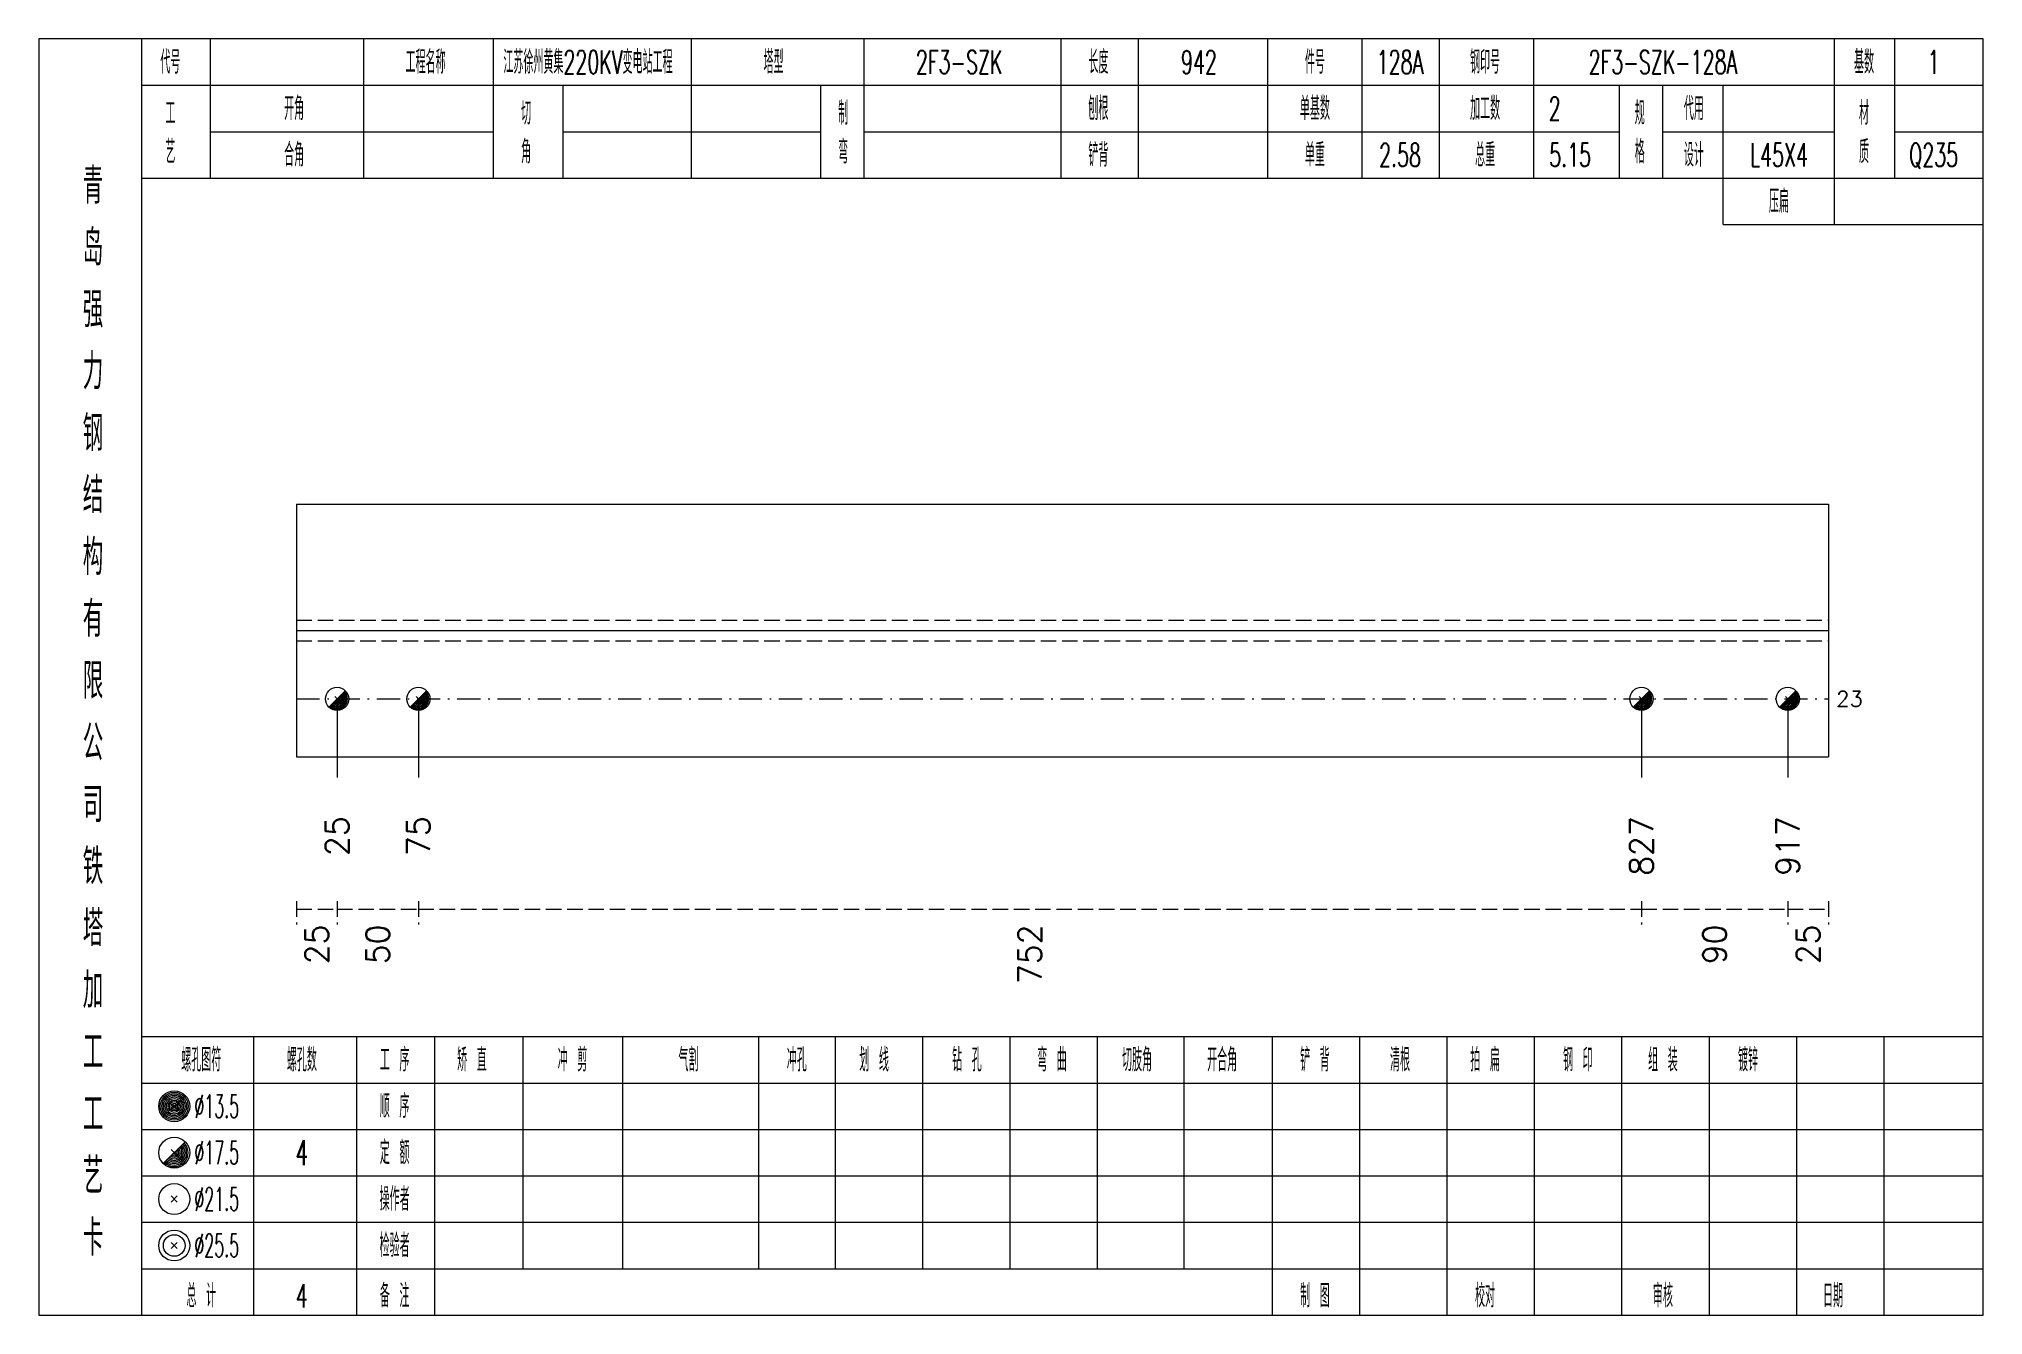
# Model space of a CAD drawing. Extents: x 0 to 4623, y -1159 to 4890.
# Drawn here: x 4359.6 to 4611, y 4500 to 4665 of the extents above; entities that cross this region are included whole.
import ezdxf
from ezdxf.enums import TextEntityAlignment as Align

# ---------------------------------------------------------------- set-up
doc = ezdxf.new("R2010")
doc.units = 0
doc.header["$MEASUREMENT"] = 0
doc.linetypes.add('一点画线', pattern=[5.2, 3, -1, 0.2, -1])
doc.linetypes.add('虚线', pattern=[2.75, 2, -0.75])
doc.layers.get('0').update_dxf_attribs({"linetype": 'CONTINUOUS', "lineweight": 25})
for name, color, linetype, lineweight in [('1', 7, 'CONTINUOUS', 25), ('4', 7, 'CONTINUOUS', 25), ('5', 7, 'CONTINUOUS', 25)]:
    doc.layers.add(name, color=color, linetype=linetype, lineweight=lineweight)
doc.styles.get("Standard").update_dxf_attribs({"font": 'simplex.shx', "width": 0.7, "height": 3, "bigfont": 'gbhzfs.shx'})

msp = doc.modelspace()

# ---------------------------------------------------------------- texts
at = {"color": 7, "linetype": 'Continuous', "lineweight": 13}
msp.add_text('23', height=2, dxfattribs=at).set_placement((4592, 4579.667), align=Align.MIDDLE_LEFT)
at = {"color": 8, "linetype": 'Continuous', "lineweight": 9}
for s, p in [('25', (4395.529, 4550.5)), ('50', (4403.415, 4550.5)), ('752', (4487.744, 4550.5)), ('90', (4576.279, 4550.5)), ('25', (4588.371, 4550.5))]:
    msp.add_text(s, height=3, rotation=90, dxfattribs=at).set_placement(p, align=Align.MIDDLE_RIGHT)
at = {"layer": '1', "color": 7, "linetype": 'Continuous', "lineweight": 13}
for s, p in [('25', (4398.157, 4564.5)), ('75', (4408.672, 4564.5)), ('827', (4566.816, 4564.5)), ('917', (4585.743, 4564.5))]:
    msp.add_text(s, height=3, rotation=90, dxfattribs=at).set_placement(p, align=Align.MIDDLE_RIGHT)
at = {"layer": '4', "color": 1, "linetype": 'Continuous', "lineweight": 13}
for s, height, width, p in [('代号', 3, 0.6, (4376.6, 4662)), ('工程名称', 3, 0.6, (4409.6, 4662)), ('江苏徐州黄集220KV变电站工程', 3, 0.6, (4430.6, 4662)), ('塔型', 3, 0.6, (4454.6, 4662)), ('2F3-SZK', 3, 0.6, (4478.6, 4662)), ('长度', 3, 0.6, (4496.6, 4662)), ('942', 3, 0.6, (4509.6, 4662)), ('件号', 3, 0.6, (4524.6, 4662)), ('128A', 3, 0.6, (4535.6, 4662)), ('钢印号', 3, 0.6, (4546.6, 4662)), ('2F3-SZK-128A', 3, 0.6, (4569.6, 4662)), ('基数', 3, 0.6, (4595.6, 4662)), ('1', 3, 0.6, (4604.6, 4662)), ('工', 3, 0.6, (4376.6, 4655.4)), ('开角', 3, 0.6, (4392.6, 4656)), ('切', 3, 0.6, (4422.6, 4655.4)), ('制', 3, 0.6, (4463.6, 4655.4)), ('刨根', 3, 0.6, (4496.6, 4656)), ('单基数', 3, 0.6, (4524.6, 4656)), ('加工数', 3, 0.6, (4546.6, 4656)), ('2', 3, 0.6, (4555.6, 4656)), ('规', 3, 0.6, (4566.6, 4655.4)), ('代用', 3, 0.6, (4573.6, 4656)), ('材', 3, 0.6, (4595.6, 4655.4)), ('艺', 3, 0.6, (4376.6, 4650.4)), ('合角', 3, 0.6, (4392.6, 4650)), ('角', 3, 0.6, (4422.6, 4650.4)), ('弯', 3, 0.6, (4463.6, 4650.4)), ('铲背', 3, 0.6, (4496.6, 4650)), ('单重', 3, 0.6, (4524.6, 4650)), ('2.58', 3, 0.6, (4535.6, 4650)), ('总重', 3, 0.6, (4546.6, 4650)), ('5.15', 3, 0.6, (4557.6, 4650)), ('格', 3, 0.6, (4566.6, 4650.4)), ('设计', 3, 0.6, (4573.6, 4650)), ('L45X4', 3, 0.6, (4584.6, 4650)), ('质', 3, 0.6, (4595.6, 4650.4)), ('Q235', 3, 0.6, (4604.6, 4650)), ('青', 4.6, 0.8, (4366.6, 4646)), ('压扁', 3, 0.6, (4584.6, 4644)), ('岛', 4.6, 0.8, (4366.6, 4638)), ('强', 4.6, 0.8, (4366.6, 4630)), ('力', 4.6, 0.8, (4366.6, 4622)), ('钢', 4.6, 0.8, (4366.6, 4614)), ('结', 4.6, 0.8, (4366.6, 4606)), ('构', 4.6, 0.8, (4366.6, 4598)), ('有', 4.6, 0.8, (4366.6, 4590)), ('限', 4.6, 0.8, (4366.6, 4582)), ('公', 4.6, 0.8, (4366.6, 4574)), ('司', 4.6, 0.8, (4366.6, 4566)), ('铁', 4.6, 0.8, (4366.6, 4558)), ('塔', 4.6, 0.8, (4366.6, 4550)), ('加', 4.6, 0.8, (4366.6, 4542)), ('工', 4.6, 0.8, (4366.6, 4534)), ('螺孔图符', 3, 0.6, (4380.6, 4533)), ('螺孔数', 3, 0.6, (4393.6, 4533)), ('工 序', 3, 0.6, (4405.6, 4533)), ('矫 直', 3, 0.6, (4415.6, 4533)), ('冲 剪', 3, 0.6, (4428.6, 4533)), ('气割', 3, 0.6, (4443.6, 4533)), ('冲孔', 3, 0.6, (4457.6, 4533)), ('划 线', 3, 0.6, (4467.6, 4533)), ('钻 孔', 3, 0.6, (4479.6, 4533)), ('弯 曲', 3, 0.6, (4490.6, 4533)), ('切肢角', 3, 0.6, (4501.6, 4533)), ('开合角', 3, 0.6, (4512.6, 4533)), ('铲 背', 3, 0.6, (4524.6, 4533)), ('清根', 3, 0.6, (4535.6, 4533)), ('拍 扁', 3, 0.6, (4546.6, 4533)), ('钢 印', 3, 0.6, (4558.6, 4533)), ('组 装', 3, 0.6, (4569.6, 4533)), ('镀锌', 3, 0.6, (4580.6, 4533)), ('工', 4.6, 0.8, (4366.6, 4526)), ('%%C13.5', 3, 0.5, (4382.6, 4527)), ('顺 序', 3, 0.6, (4405.6, 4527)), ('定 额', 3, 0.6, (4405.6, 4521)), ('艺', 4.6, 0.8, (4366.6, 4518)), ('%%C17.5', 3, 0.5, (4382.6, 4521)), ('4', 3.2, 0.6, (4393.6, 4521)), ('%%C21.5', 3, 0.5, (4382.6, 4515)), ('操作者', 3, 0.6, (4405.6, 4515)), ('卡', 4.6, 0.8, (4366.6, 4510)), ('%%C25.5', 3, 0.5, (4382.6, 4509)), ('检验者', 3, 0.6, (4405.6, 4509)), ('总 计', 3, 0.6, (4380.6, 4502.5)), ('4', 3, 0.6, (4393.6, 4502.5)), ('备 注', 3, 0.6, (4405.6, 4502.5)), ('制 图', 3, 0.6, (4524.6, 4502.5)), ('校对', 3, 0.6, (4546.6, 4502.5)), ('审核', 3, 0.6, (4569.6, 4502.5)), ('日期', 3, 0.6, (4591.6, 4502.5))]:
    msp.add_text(s, height=height, dxfattribs=dict(at, width=width)).set_placement(p, align=Align.MIDDLE_CENTER)

# ---------------------------------------------------------------- blocks, each defined once
blk = doc.blocks.new('孔17.5')
at = {"layer": '5', "color": 7, "linetype": 'Continuous', "lineweight": 13}
for p, q in [((-0.707, -0.707), (0.707, 0.707)), ((-0.2, 0.2), (0.2, -0.2))]:
    blk.add_line(p, q, dxfattribs=at)
blk.add_circle((0, 0), 1, dxfattribs=at)
for radius in [0.9, 0.8, 0.7, 0.6, 0.5, 0.4, 0.3, 0.2, 0.1]:
    blk.add_arc((0, 0), radius, 225, 45, dxfattribs=at)

# ---------------------------------------------------------------- linework, layer by layer
at = {"color": 7, "linetype": 'Continuous', "lineweight": 18}
for p, q in [((4392.9, 4604.833), (4392.9, 4572.167)), ((4392.9, 4604.833), (4591, 4604.833)), ((4591, 4604.833), (4591, 4572.167)), ((4392.9, 4588.5), (4591, 4588.5))]:
    msp.add_line(p, q, dxfattribs=at)
at = {"color": 1, "linetype": '虚线', "lineweight": 18}
for p, q in [((4392.9, 4589.833), (4591, 4589.833)), ((4392.9, 4587.167), (4591, 4587.167))]:
    msp.add_line(p, q, dxfattribs=at)
at = {"color": 3, "linetype": '一点画线', "lineweight": 13}
msp.add_line((4392.9, 4579.667), (4591, 4579.667), dxfattribs=at)
at = {"color": 7, "linetype": 'Continuous', "lineweight": 13}
for p, q in [((4398.157, 4579.667), (4398.157, 4569.5)), ((4408.672, 4579.667), (4408.672, 4569.5)), ((4566.816, 4579.667), (4566.816, 4569.5)), ((4585.743, 4579.667), (4585.743, 4569.5))]:
    msp.add_line(p, q, dxfattribs=at)
at = {"color": 8, "linetype": '虚线', "lineweight": 9}
for p, q in [((4392.9, 4553.5), (4392.9, 4550.5)), ((4398.157, 4553.5), (4398.157, 4550.5)), ((4398.157, 4553.5), (4398.157, 4550.5)), ((4408.672, 4553.5), (4408.672, 4550.5)), ((4408.672, 4553.5), (4408.672, 4550.5)), ((4566.816, 4553.5), (4566.816, 4550.5)), ((4566.816, 4553.5), (4566.816, 4550.5)), ((4585.743, 4553.5), (4585.743, 4550.5)), ((4585.743, 4553.5), (4585.743, 4550.5)), ((4591, 4553.5), (4591, 4550.5)), ((4392.9, 4552.5), (4398.157, 4552.5)), ((4398.157, 4552.5), (4408.672, 4552.5)), ((4408.672, 4552.5), (4566.816, 4552.5)), ((4566.816, 4552.5), (4585.743, 4552.5)), ((4585.743, 4552.5), (4591, 4552.5))]:
    msp.add_line(p, q, dxfattribs=at)
at = {"layer": '1', "color": 7, "linetype": 'Continuous', "lineweight": 18}
msp.add_line((4392.9, 4572.167), (4591, 4572.167), dxfattribs=at)
at = {"layer": '4', "color": 1, "linetype": 'Continuous', "lineweight": 18}
for p, q in [((4372.9, 4500), (4372.9, 4665)), ((4381.8, 4647), (4381.8, 4665)), ((4401.6, 4647), (4401.6, 4665)), ((4418.4, 4647), (4418.4, 4665)), ((4444, 4647), (4444, 4665)), ((4466.3, 4647), (4466.3, 4665)), ((4491.8, 4647), (4491.8, 4665)), ((4501.8, 4647), (4501.8, 4665)), ((4518.5, 4647), (4518.5, 4665)), ((4530.7, 4647), (4530.7, 4665)), ((4540.7, 4647), (4540.7, 4665)), ((4552.9, 4647), (4552.9, 4665)), ((4591.8, 4641), (4591.8, 4665)), ((4599.6, 4647), (4599.6, 4665)), ((4372.9, 4659), (4611, 4659)), ((4427.4, 4647), (4427.4, 4659)), ((4460.7, 4647), (4460.7, 4659)), ((4564, 4647), (4564, 4659)), ((4569.6, 4647), (4569.6, 4659)), ((4577.4, 4641), (4577.4, 4659)), ((4381.8, 4653), (4418.4, 4653)), ((4427.4, 4653), (4460.7, 4653)), ((4466.3, 4653), (4564, 4653)), ((4569.6, 4653), (4591.8, 4653)), ((4599.6, 4653), (4611, 4653)), ((4372.9, 4647), (4611, 4647)), ((4577.4, 4641), (4611, 4641)), ((4372.9, 4536), (4611, 4536)), ((4387.4, 4500), (4387.4, 4536)), ((4400.7, 4500), (4400.7, 4536)), ((4410.8, 4500), (4410.8, 4536)), ((4422.2, 4506), (4422.2, 4536)), ((4435.1, 4506), (4435.1, 4536)), ((4452.7, 4506), (4452.7, 4536)), ((4462.6, 4506), (4462.6, 4536)), ((4473.9, 4506), (4473.9, 4536)), ((4485.2, 4506), (4485.2, 4536)), ((4496.5, 4506), (4496.5, 4536)), ((4507.7, 4506), (4507.7, 4536)), ((4519.1, 4506), (4519.1, 4536)), ((4530.4, 4506), (4530.4, 4536)), ((4541.7, 4506), (4541.7, 4536)), ((4553, 4506), (4553, 4536)), ((4564.3, 4506), (4564.3, 4536)), ((4575.6, 4506), (4575.6, 4536)), ((4586.9, 4506), (4586.9, 4536)), ((4598.2, 4506), (4598.2, 4536)), ((4372.9, 4530), (4611, 4530)), ((4372.9, 4524), (4611, 4524)), ((4372.9, 4518), (4611, 4518)), ((4372.9, 4512), (4611, 4512)), ((4372.9, 4506), (4611, 4506)), ((4519.1, 4500), (4519.1, 4506)), ((4530.4, 4500), (4530.4, 4506)), ((4541.7, 4500), (4541.7, 4506)), ((4553, 4500), (4553, 4506)), ((4564.3, 4500), (4564.3, 4506)), ((4575.6, 4500), (4575.6, 4506)), ((4586.9, 4500), (4586.9, 4506)), ((4598.2, 4500), (4598.2, 4506))]:
    msp.add_line(p, q, dxfattribs=at)
at = {"layer": '4', "color": 7, "linetype": 'Continuous', "lineweight": 13}
for p, q in [((4376.9, 4526.8), (4377.3, 4527.2)), ((4377.3, 4526.8), (4376.9, 4527.2)), ((4375.686, 4519.586), (4378.514, 4522.414)), ((4376.7, 4521.4), (4377.5, 4520.6)), ((4376.7, 4514.6), (4377.5, 4515.4)), ((4376.7, 4515.4), (4377.5, 4514.6)), ((4376.7, 4508.6), (4377.5, 4509.4)), ((4376.7, 4509.4), (4377.5, 4508.6))]:
    msp.add_line(p, q, dxfattribs=at)
at = {"layer": '4', "color": 1, "linetype": 'Continuous', "lineweight": 18}
msp.add_lwpolyline([(4359.6, 4665), (4359.6, 4500), (4611, 4500), (4611, 4665)], close=True, dxfattribs=at)
at = {"layer": '4', "color": 7, "linetype": 'Continuous', "lineweight": 13}
for centre, radius in [((4377.1, 4527), 2), ((4377.1, 4527), 1.8), ((4377.1, 4527), 1.6), ((4377.1, 4527), 1.4), ((4377.1, 4527), 1.2), ((4377.1, 4527), 1), ((4377.1, 4527), 0.8), ((4377.1, 4527), 0.6), ((4377.1, 4527), 0.4), ((4377.1, 4527), 0.2), ((4377.1, 4521), 2), ((4377.1, 4515), 2), ((4377.1, 4509), 2), ((4377.1, 4509), 1.4)]:
    msp.add_circle(centre, radius, dxfattribs=at)
for radius in [1.8, 1.6, 1.4, 1.2, 1, 0.8, 0.6, 0.4, 0.2]:
    msp.add_arc((4377.1, 4521), radius, 225, 45, dxfattribs=at)

# ---------------------------------------------------------------- block references
at = {"layer": '1', "color": 7, "linetype": 'Continuous', "lineweight": 13, "xscale": 1.5, "yscale": 1.5, "zscale": 1.5}
for p in [(4398.157, 4579.667), (4408.672, 4579.667), (4566.816, 4579.667), (4585.743, 4579.667)]:
    msp.add_blockref('孔17.5', p, dxfattribs=at)

msp.set_redraw_order([(e.dxf.handle, doc.entitydb.next_handle()) for e in msp.query("TEXT MTEXT ATTDEF DIMENSION ARC_DIMENSION")])  # texts and dimensions are drawn at this point

doc.saveas('drawing.dxf')
